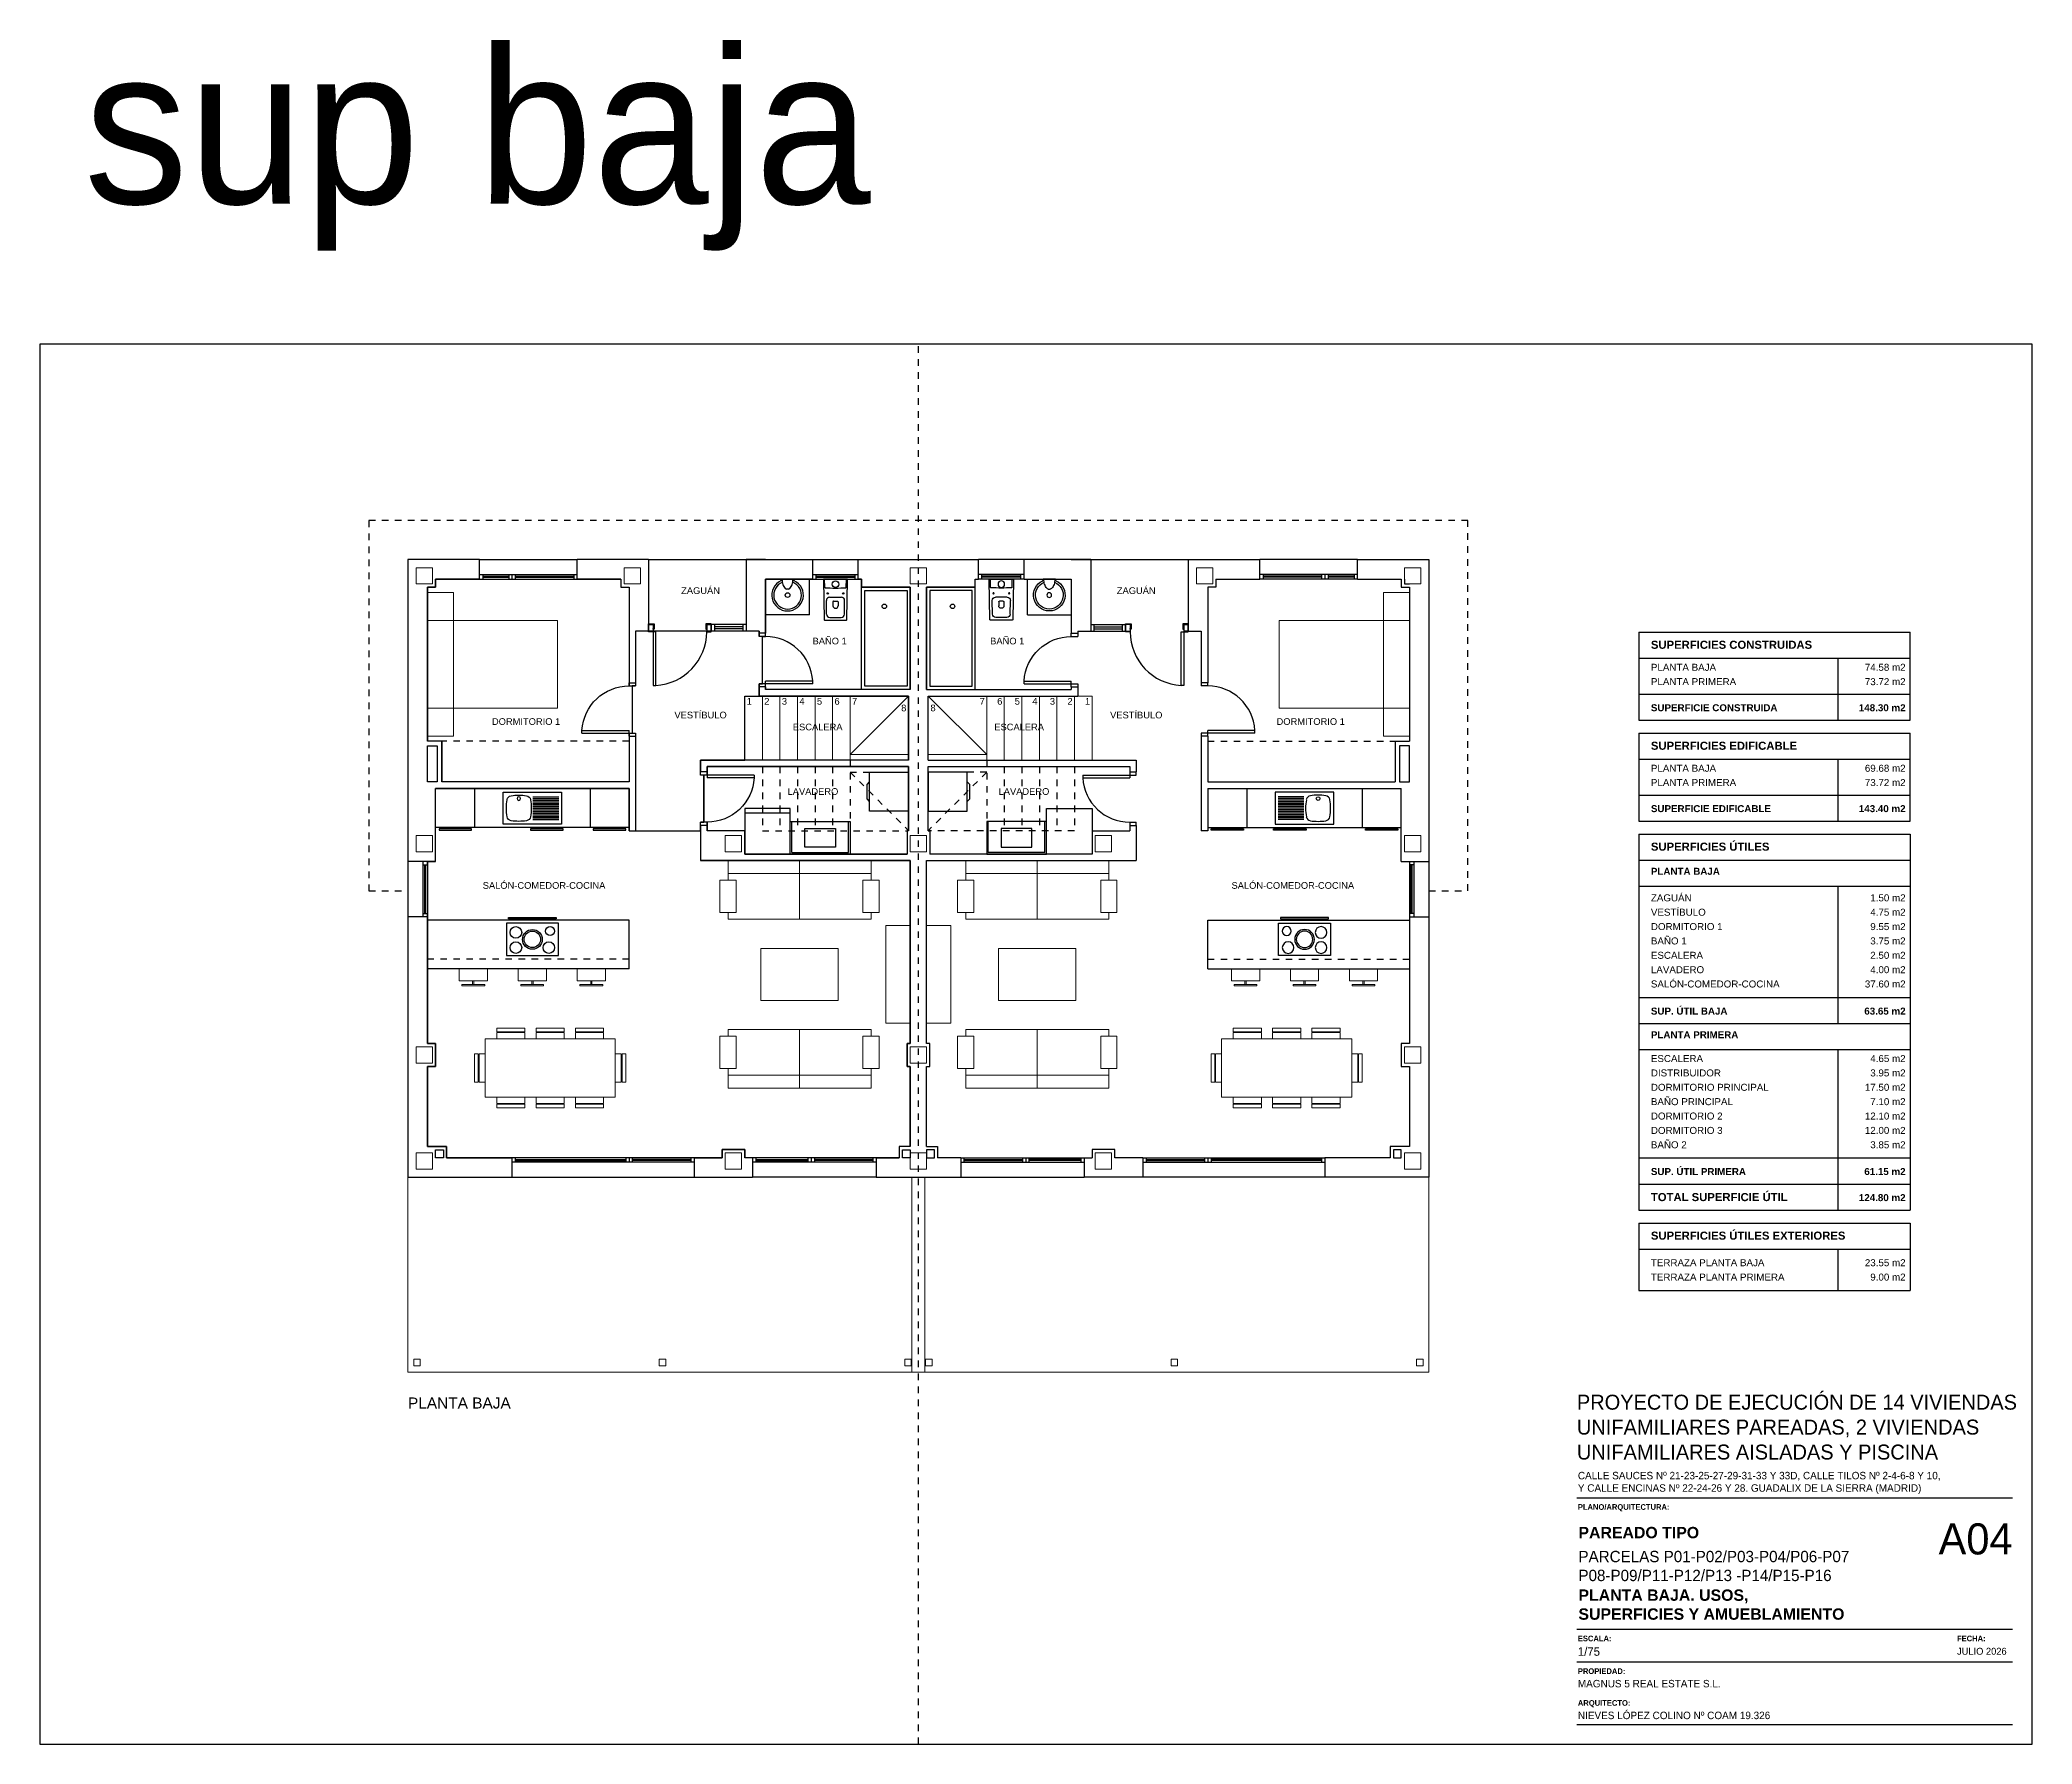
# Model space of a CAD drawing. Header units: millimetres. Extents: x 441156 to 441653, y 4514887 to 4515266.
# Drawn here: x 441397.92 to 441428.56, y 4515196.28 to 4515222.49 of the extents above; entities that cross this region are included whole.
import ezdxf
from ezdxf.enums import TextEntityAlignment as Align

# ---------------------------------------------------------------- set-up
doc = ezdxf.new("R2010")
doc.units = ezdxf.units.MM
doc.linetypes.add('CONTINUA', pattern=[0])
doc.linetypes.add('RAYITAS', pattern=[0.375, 0.25, -0.125])
for name, color, linetype, plot in [('01_cartela', 6, 'Continuous', False), ('01_med rodapié', 7, 'Continuous', False), ('01_superficies', 30, 'Continuous', False)]:
    doc.layers.add(name, color=color, linetype=linetype, plot=plot)
for name, color, linetype, lineweight in [('01_muebles_B', 254, 'Continuous', 5), ('01_pilares baja', 5, 'Continuous', 20), ('01_varios', 4, 'Continuous', 0)]:
    doc.layers.add(name, color=color, linetype=linetype, lineweight=lineweight)
for name, color, linetype in [('01_muros', 1, 'Continuous'), ('01_proyección', 4, 'RAYITAS'), ('01_puertas', 2, 'Continuous'), ('01_sanitarios', 250, 'Continuous'), ('01_tabiques', 3, 'Continuous'), ('01_texto cartela', 5, 'Continuous'), ('01_textos', 7, 'Continuous'), ('01_ventanas', 2, 'Continuous')]:
    doc.layers.add(name, color=color, linetype=linetype)
doc.styles.add('Century Gothic', font='', dxfattribs={"height": 2})
doc.styles.add('Century Gothic_3', font='', dxfattribs={"height": 4.5})
doc.styles.add('Century Gothic_5', font='', dxfattribs={"height": 2.5})
doc.styles.add('Century Gothic_6', font='', dxfattribs={"height": 11})
doc.styles.add('Estilo1', font='swissel.ttf')
doc.styles.add('NIEVES2', font='sanss___.ttf')
doc.styles.add('NIEVES3', font='swisseb.ttf')
doc.styles.get('Century Gothic').set_extended_font_data('Century Gothic')
doc.styles.get('Century Gothic_3').set_extended_font_data('Century Gothic')
doc.styles.get('Century Gothic_5').set_extended_font_data('Century Gothic')
doc.styles.get('Century Gothic_6').set_extended_font_data('Century Gothic')

msp = doc.modelspace()

# ---------------------------------------------------------------- texts
at = {"layer": '01_texto cartela', "color": 4}
for s, height, style, p in [('SUPERFICIES CONSTRUIDAS', 0.12431, 'NIEVES3', (441422.697, 4515213.125)), ('PLANTA BAJA', 0.10764, 'Estilo1', (441422.697, 4515212.787)), ('PLANTA PRIMERA', 0.10764, 'Estilo1', (441422.697, 4515212.566)), ('SUPERFICIE CONSTRUIDA', 0.10764, 'NIEVES3', (441422.697, 4515212.165)), ('SUPERFICIES EDIFICABLE', 0.12431, 'NIEVES3', (441422.697, 4515211.572)), ('PLANTA BAJA', 0.10764, 'Estilo1', (441422.697, 4515211.234)), ('PLANTA PRIMERA', 0.10764, 'Estilo1', (441422.697, 4515211.014)), ('SUPERFICIE EDIFICABLE', 0.10764, 'NIEVES3', (441422.697, 4515210.613)), ('SUPERFICIES ÚTILES', 0.12431, 'NIEVES3', (441422.697, 4515210.02)), ('PLANTA BAJA', 0.10764, 'NIEVES3', (441422.697, 4515209.649)), ('VESTÍBULO', 0.1076, 'Estilo1', (441422.697, 4515209.02)), ('ZAGUÁN', 0.1076, 'Estilo1', (441422.697, 4515209.241)), ('DORMITORIO 1', 0.10764, 'Estilo1', (441422.697, 4515208.799)), ('BAÑO 1', 0.1076, 'Estilo1', (441422.697, 4515208.578)), ('ESCALERA', 0.1076, 'Estilo1', (441422.697, 4515208.357)), ('LAVADERO', 0.1076, 'Estilo1', (441422.697, 4515208.136)), ('SALÓN-COMEDOR-COCINA', 0.10764, 'Estilo1', (441422.697, 4515207.916)), ('SUP. ÚTIL BAJA', 0.10764, 'NIEVES3', (441422.697, 4515207.499)), ('PLANTA PRIMERA', 0.10764, 'NIEVES3', (441422.697, 4515207.135)), ('ESCALERA', 0.1076, 'Estilo1', (441422.697, 4515206.769)), ('DISTRIBUIDOR', 0.10764, 'Estilo1', (441422.697, 4515206.548)), ('DORMITORIO PRINCIPAL', 0.10764, 'Estilo1', (441422.697, 4515206.327)), ('BAÑO PRINCIPAL', 0.10764, 'Estilo1', (441422.697, 4515206.106)), ('DORMITORIO 2', 0.10764, 'Estilo1', (441422.697, 4515205.885)), ('DORMITORIO 3', 0.10764, 'Estilo1', (441422.697, 4515205.664)), ('BAÑO 2', 0.1076, 'Estilo1', (441422.697, 4515205.443)), ('SUP. ÚTIL PRIMERA', 0.10764, 'NIEVES3', (441422.697, 4515205.031)), ('TOTAL SUPERFICIE ÚTIL', 0.12431, 'NIEVES3', (441422.697, 4515204.63)), ('SUPERFICIES ÚTILES EXTERIORES', 0.12431, 'NIEVES3', (441422.697, 4515204.037)), ('TERRAZA PLANTA BAJA ', 0.10764, 'Estilo1', (441422.697, 4515203.629)), ('TERRAZA PLANTA PRIMERA ', 0.10764, 'Estilo1', (441422.697, 4515203.408))]:
    msp.add_text(s, height=height, dxfattribs=dict(at, style=style)).set_placement(p)
for s, style, p in [('74.58 m2', 'Estilo1', (441426.614, 4515212.787)), ('73.72 m2', 'Estilo1', (441426.614, 4515212.566)), ('148.30 m2', 'NIEVES3', (441426.614, 4515212.165)), ('69.68 m2', 'Estilo1', (441426.614, 4515211.234)), ('73.72 m2', 'Estilo1', (441426.614, 4515211.014)), ('143.40 m2', 'NIEVES3', (441426.614, 4515210.613)), ('1.50 m2', 'Estilo1', (441426.614, 4515209.241)), ('4.75 m2', 'Estilo1', (441426.614, 4515209.02)), ('9.55 m2', 'Estilo1', (441426.614, 4515208.799)), ('3.75 m2', 'Estilo1', (441426.614, 4515208.578)), ('4.00 m2', 'Estilo1', (441426.614, 4515208.136)), ('2.50 m2', 'Estilo1', (441426.614, 4515208.357)), ('37.60 m2', 'Estilo1', (441426.614, 4515207.916)), ('63.65 m2', 'NIEVES3', (441426.614, 4515207.499)), ('4.65 m2', 'Estilo1', (441426.614, 4515206.769)), ('17.50 m2', 'Estilo1', (441426.614, 4515206.327)), ('3.95 m2', 'Estilo1', (441426.614, 4515206.548)), ('7.10 m2', 'Estilo1', (441426.614, 4515206.106)), ('12.10 m2', 'Estilo1', (441426.614, 4515205.885)), ('12.00 m2', 'Estilo1', (441426.614, 4515205.664)), ('3.85 m2', 'Estilo1', (441426.614, 4515205.443)), ('61.15 m2', 'NIEVES3', (441426.614, 4515205.031)), ('124.80 m2', 'NIEVES3', (441426.614, 4515204.63)), ('23.55 m2', 'Estilo1', (441426.614, 4515203.629)), ('9.00 m2', 'Estilo1', (441426.614, 4515203.408))]:
    msp.add_text(s, height=0.1076, dxfattribs=dict(at, style=style)).set_placement(p, align=Align.RIGHT)
at = {"layer": '01_texto cartela', "color": 1}
for s, insert, char_height, width, attachment_point, style in [('sup baja', (441398.601, 4515222.364), 2.3929, 27.31448, 1, 'Century Gothic_6'), ('A04', (441428.26, 4515199.674), 0.4786, 1.04985, 3, 'Century Gothic_6'), ('\\pt2.3273;PAREADO TIPO ', (441421.583, 4515199.442), 0.17455, 7.00908, 7, 'NIEVES3')]:
    msp.add_mtext(s, dxfattribs=dict(at, insert=insert, char_height=char_height, width=width, attachment_point=attachment_point, style=style))
at = {"layer": '01_texto cartela'}
for s, insert, char_height, width, attachment_point, style in [('\\PPROYECTO DE EJECUCIÓN DE 14 VIVIENDAS UNIFAMILIARES PAREADAS, 2 VIVIENDAS UNIFAMILIARES AISLADAS Y PISCINA', (441421.559, 4515202.036), 0.23, 6.82217, 1, 'Century Gothic_3'), ('CALLE SAUCES Nº 21-23-25-27-29-31-33 Y 33D, CALLE TILOS Nº 2-4-6-8 Y 10, \\PY CALLE ENCINAS Nº 22-24-26 Y 28. GUADALIX DE LA SIERRA (MADRID)', (441421.574, 4515200.466), 0.11455, 9.24681, 1, 'Century Gothic'), ('{\\fCentury Gothic|b1|i0|c0|p34;PLANO/ARQUITECTURA: }', (441421.574, 4515199.969), 0.08701, 2.11715, 1, 'Century Gothic'), ('\\pt2.3273;PLANTA BAJA. USOS, \\PSUPERFICIES Y AMUEBLAMIENTO', (441421.583, 4515198.189), 0.17455, 7.00908, 7, 'NIEVES3'), ('{\\fCentury Gothic|b1|i0|c0|p34;ESCALA: }', (441421.574, 4515197.947), 0.08701, 2.11715, 1, 'Century Gothic'), ('{\\fCentury Gothic|b1|i0|c0|p34;FECHA: }', (441427.405, 4515197.947), 0.08701, 2.11715, 1, 'Century Gothic'), ('1/75', (441421.574, 4515197.768), 0.1309, 2.11715, 1, 'Century Gothic'), ('JULIO 2026', (441427.405, 4515197.76), 0.1069, 3.50438, 1, 'Century Gothic'), ('{\\fCentury Gothic|b1|i0|c0|p34;PROPIEDAD:}', (441421.574, 4515197.444), 0.08701, 0.83709, 1, 'Century Gothic'), ('MAGNUS 5 REAL ESTATE S.L.', (441421.574, 4515197.266), 0.11455, 4.88231, 1, 'Century Gothic'), ('{\\fCentury Gothic|b1|i0|c0|p34;ARQUITECTO:}', (441421.574, 4515196.955), 0.08701, 0.83709, 1, 'Century Gothic'), ('NIEVES LÓPEZ COLINO Nº COAM 19.326', (441421.574, 4515196.777), 0.11455, 3.65153, 1, 'Century Gothic')]:
    msp.add_mtext(s, dxfattribs=dict(at, insert=insert, char_height=char_height, width=width, attachment_point=attachment_point, style=style))
at = {"layer": '01_texto cartela', "color": 5, "insert": (441421.583, 4515198.783), "char_height": 0.17455, "width": 7.00908, "attachment_point": 7, "style": 'Century Gothic_5'}
msp.add_mtext('\\pt2.3273;\\PPARCELAS P01-P02/P03-P04/P06-P07\\PP08-P09/P11-P12/P13 -P14/P15-P16 ', dxfattribs=at)
at = {"layer": '01_textos', "style": 'NIEVES2'}
for s, height, p in [('ZAGUÁN', 0.1026, (441408.083, 4515213.969)), ('ZAGUÁN', 0.1026, (441414.783, 4515213.969)), ('BAÑO 1', 0.1026, (441410.068, 4515213.193)), ('BAÑO 1', 0.1026, (441412.799, 4515213.193)), ('1', 0.103, (441408.832, 4515212.266, 0)), ('2', 0.103, (441409.102, 4515212.266, 0)), ('3', 0.103, (441409.372, 4515212.266, 0)), ('4', 0.103, (441409.642, 4515212.266, 0)), ('5', 0.103, (441409.912, 4515212.266, 0)), ('6', 0.103, (441410.182, 4515212.266, 0)), ('7', 0.103, (441410.452, 4515212.266, 0)), ('8', 0.103, (441411.208, 4515212.164, 0)), ('DORMITORIO 1', 0.10256, (441405.4, 4515211.955)), ('VESTÍBULO', 0.1026, (441408.083, 4515212.055)), ('ESCALERA', 0.1026, (441409.884, 4515211.871)), ('VESTÍBULO', 0.1026, (441414.783, 4515212.055)), ('DORMITORIO 1', 0.10256, (441417.466, 4515211.955)), ('LAVADERO', 0.1026, (441409.811, 4515210.879)), ('SALÓN-COMEDOR-COCINA', 0.10256, (441405.676, 4515209.434)), ('SALÓN-COMEDOR-COCINA', 0.10256, (441417.191, 4515209.434))]:
    msp.add_text(s, height=height, dxfattribs=at).set_placement(p, align=Align.CENTER)
for s, height, p in [('8', 0.103, (441411.658, 4515212.164, 0)), ('7', 0.103, (441412.414, 4515212.266, 0)), ('6', 0.103, (441412.684, 4515212.266, 0)), ('5', 0.103, (441412.954, 4515212.266, 0)), ('4', 0.103, (441413.224, 4515212.266, 0)), ('3', 0.103, (441413.494, 4515212.266, 0)), ('2', 0.103, (441413.764, 4515212.266, 0)), ('1', 0.103, (441414.034, 4515212.266, 0)), ('ESCALERA', 0.1026, (441412.982, 4515211.871)), ('LAVADERO', 0.1026, (441413.056, 4515210.879))]:
    msp.add_text(s, height=height, rotation=0, dxfattribs=at).set_placement(p, align=Align.CENTER)
at = {"layer": '01_textos', "color": 5, "style": 'Estilo1'}
msp.add_text('PLANTA BAJA', height=0.16973, dxfattribs=at).set_placement((441403.583, 4515201.44, 0))

# ---------------------------------------------------------------- blocks, each defined once
blk = doc.blocks.new('P725-10')
for p, q in [((-0.05, 0.824), (-0.091, 0.824)), ((-0.091, 0.824), (-0.091, 0.1)), ((-0.05, 0.824), (-0.05, 0)), ((-0.775, 0.1), (-0.825, 0.1)), ((-0.825, 0), (-0.775, 0)), ((-0.775, 0.1), (-0.775, 0)), ((0, 0.1), (-0.091, 0.1)), ((-0.05, 0), (0, 0))]:
    blk.add_line(p, q)
blk.add_arc((-0.05, 0.1), 0.725, 93.2758, 180)
blk = doc.blocks.new('5-fuegos')
blk.add_lwpolyline([(-0.4, -0.25), (0.4, -0.25), (0.4, 0.25), (-0.4, 0.25)], close=True)
for centre, radius in [((-0.253, 0.107), 0.089), ((0, 0), 0.152), ((0, 0), 0.127), ((0.273, 0.127), 0.0693), ((-0.253, -0.127), 0.089), ((0.253, -0.127), 0.089)]:
    blk.add_circle(centre, radius)
blk = doc.blocks.new('A$C0D2B3CAA')
at = {"layer": '01_sanitarios', "ltscale": 0.5}
for p, q in [((0.49, 0.9), (0, 0.9)), ((0, 0.9), (0, 0)), ((0.07, 0.459), (0.07, 0.855)), ((0.095, 0.459), (0.095, 0.855)), ((0.12, 0.459), (0.12, 0.855)), ((0.145, 0.459), (0.145, 0.855)), ((0.17, 0.459), (0.17, 0.855)), ((0.195, 0.459), (0.195, 0.855)), ((0.22, 0.459), (0.22, 0.855)), ((0.245, 0.459), (0.245, 0.855)), ((0.27, 0.459), (0.27, 0.855)), ((0.295, 0.459), (0.295, 0.855)), ((0.32, 0.459), (0.32, 0.855)), ((0.345, 0.459), (0.345, 0.855)), ((0.37, 0.459), (0.37, 0.855)), ((0.395, 0.459), (0.395, 0.855)), ((0.42, 0.459), (0.42, 0.855)), ((0.49, 0), (0.49, 0.9)), ((0, 0), (0.49, 0))]:
    blk.add_line(p, q, dxfattribs=at)
blk.add_circle((0.394, 0.242), 0.0275, dxfattribs=at)
for centre, radius, start, end in [((0.793, 0.242), 0.75, 170.9213, 189.0787), ((0.126, 0.349), 0.075, 100.1148, 170.9213), ((0.245, -0.316), 0.75, 79.8852, 100.1148), ((0.364, 0.349), 0.075, 9.0787, 79.8852), ((-0.303, 0.242), 0.75, 350.9213, 9.0787), ((0.126, 0.135), 0.075, 189.0787, 259.8852), ((0.245, 0.8), 0.75, 259.8852, 280.1148), ((0.364, 0.135), 0.075, 280.1148, 350.9213)]:
    blk.add_arc(centre, radius, start, end, dxfattribs=at)
blk = doc.blocks.new('lavadora')
blk.add_lwpolyline([(0.6, 0), (0, 0), (0, 0.6), (0.6, 0.6)], close=True)
blk.add_lwpolyline([(0.6, 0.45), (0.64, 0.41), (0.64, 0.19), (0.6, 0.15)])
blk = doc.blocks.new('lav-encimera 2')
at = {"layer": '01_sanitarios'}
for p, q in [((-0.174, -0.017), (-0.174, 0.017)), ((-0.003, 0.107), (-0.019, 0.107)), ((0, 0.104), (0, -0.104)), ((-0.003, -0.107), (-0.019, -0.107))]:
    blk.add_line(p, q, dxfattribs=at)
blk.add_circle((-0.275, 0), 0.04, dxfattribs=at)
for centre, radius, start, end in [((-0.275, 0), 0.27, 24.8749, 335.1251), ((-0.275, 0), 0.237, 22.0656, 338.0564), ((-0.122, 0), 0.0553, 135.6956, 162.5904), ((-0.047, -0.072), 0.159, 106.8165, 135.6956), ((-0.003, -0.217), 0.311, 89.383, 106.8165), ((-0.018, 0.121), 0.0142, 210.5291, 266.214), ((-0.003, 0.104), 0.003, 360, 83.3159), ((-0.122, 0), 0.0553, 197.9532, 224.3044), ((-0.047, 0.073), 0.159, 224.3044, 253.1835), ((-0.003, 0.218), 0.311, 253.1835, 270.617), ((-0.018, -0.121), 0.0142, 93.786, 149.4709), ((-0.003, -0.104), 0.003, 276.6841, 360)]:
    blk.add_arc(centre, radius, start, end, dxfattribs=at)
blk = doc.blocks.new('duravit inodoro cisterna')
at = {"layer": '01_sanitarios', "linetype": 'Continuous'}
for p, q in [((-0.136, 0.541), (-0.14, 0.331)), ((0.086, 0.59), (-0.086, 0.59)), ((-0.04, 0.35), (-0.04, 0.41)), ((0.03, 0.34), (-0.03, 0.34)), ((0.04, 0.35), (0.04, 0.41)), ((0.136, 0.541), (0.14, 0.331)), ((-0.166, 0.127), (-0.168, 0)), ((0.09, 0.28), (-0.09, 0.28)), ((0.166, 0.127), (0.168, 0))]:
    blk.add_line(p, q, dxfattribs=at)
at = {"layer": '01_sanitarios', "linetype": 'Continuous', "flags": 128}
blk.add_lwpolyline([(0.181, 0, 0.414214), (0.185, 0.004), (0.185, 0.005), (0.175, 0.626, 0.436396), (0.171, 0.63), (-0.171, 0.63, 0.436396), (-0.175, 0.626), (-0.185, 0.005), (-0.185, 0.004, 0.414214), (-0.181, 0)], format="xyb", close=True, dxfattribs=at)
at = {"layer": '01_sanitarios', "linetype": 'Continuous'}
for centre, radius in [((-0.12, 0.22), 0.01), ((0, 0.08), 0.051), ((0.12, 0.22), 0.01)]:
    blk.add_circle(centre, radius, dxfattribs=at)
for centre, radius, start, end in [((-0.09, 0.33), 0.05, 179.076, 270), ((-0.086, 0.54), 0.05, 90, 179.076), ((0, 0.41), 0.04, 0, 180), ((-0.03, 0.35), 0.01, 180, 270), ((0.03, 0.35), 0.01, 270, 0), ((0.086, 0.54), 0.05, 0.924, 90), ((0.09, 0.33), 0.05, 270, 0.924), ((-0.159, 0.127), 0.007, 93.0641, 179.076), ((0, -2.844), 2.982, 86.9359, 93.0641), ((0.159, 0.127), 0.007, 0.924, 86.9359)]:
    blk.add_arc(centre, radius, start, end, dxfattribs=at)

# ---------------------------------------------------------------- linework, layer by layer
at = {"layer": '01_cartela', "color": 1}
msp.add_lwpolyline([(441397.922, 4515217.813), (441397.922, 4515196.278), (441428.56, 4515196.278), (441428.56, 4515217.813)], close=True, dxfattribs=at)
at = {"layer": '01_med rodapié', "color": 7, "linetype": 'CONTINUA', "elevation": 0}
msp.add_lwpolyline([(441406.983, 4515210.328), (441406.983, 4515210.978)], dxfattribs=at)
at = {"layer": '01_muebles_B', "linetype": 'CONTINUA'}
for p, q in [((441404.283, 4515213.563, 0), (441404.283, 4515212.213, 0)), ((441418.583, 4515213.563, 0), (441418.583, 4515212.213, 0)), ((441409.605, 4515209.868, 0), (441409.605, 4515208.968, 0)), ((441413.261, 4515209.868, 0), (441413.261, 4515208.968, 0)), ((441410.705, 4515209.668, 0), (441408.505, 4515209.668, 0)), ((441412.161, 4515209.668, 0), (441414.361, 4515209.668, 0)), ((441409.605, 4515206.368, 0), (441409.605, 4515207.268, 0)), ((441413.261, 4515206.368, 0), (441413.261, 4515207.268, 0)), ((441410.705, 4515206.568, 0), (441408.505, 4515206.568, 0)), ((441412.161, 4515206.568, 0), (441414.361, 4515206.568, 0))]:
    msp.add_line(p, q, dxfattribs=at)
at = {"layer": '01_muebles_B', "linetype": 'CONTINUA', "elevation": 0}
for points in [[(441403.884, 4515213.563), (441403.884, 4515213.993), (441404.283, 4515213.993), (441404.283, 4515213.563)], [(441418.983, 4515213.563), (441418.983, 4515213.993), (441418.583, 4515213.993), (441418.583, 4515213.563)], [(441405.883, 4515212.213), (441403.883, 4515212.213), (441403.883, 4515213.563), (441405.883, 4515213.563)], [(441416.983, 4515212.213), (441418.983, 4515212.213), (441418.983, 4515213.563), (441416.983, 4515213.563)], [(441403.884, 4515212.213), (441403.884, 4515211.783), (441404.283, 4515211.783), (441404.283, 4515212.213)], [(441418.983, 4515212.213), (441418.983, 4515211.783), (441418.583, 4515211.783), (441418.583, 4515212.213)], [(441408.38, 4515209.568), (441408.38, 4515209.068), (441408.63, 4515209.068), (441408.63, 4515209.568)], [(441410.83, 4515209.568), (441410.83, 4515209.068), (441410.58, 4515209.068), (441410.58, 4515209.568)], [(441412.036, 4515209.568), (441412.036, 4515209.068), (441412.286, 4515209.068), (441412.286, 4515209.568)], [(441414.486, 4515209.568), (441414.486, 4515209.068), (441414.236, 4515209.068), (441414.236, 4515209.568)], [(441411.308, 4515207.369), (441410.934, 4515207.369), (441410.934, 4515208.867), (441411.308, 4515208.867)], [(441411.558, 4515207.369), (441411.932, 4515207.369), (441411.932, 4515208.867), (441411.558, 4515208.867)], [(441410.2, 4515207.718), (441410.2, 4515208.518), (441409.011, 4515208.518), (441409.011, 4515207.718)], [(441412.667, 4515207.718), (441412.667, 4515208.518), (441413.856, 4515208.518), (441413.856, 4515207.718)], [(441404.77, 4515207.128), (441406.77, 4515207.128), (441406.77, 4515206.228), (441404.77, 4515206.228)], [(441404.95, 4515207.29), (441405.381, 4515207.29), (441405.381, 4515207.233), (441404.95, 4515207.233)], [(441404.95, 4515207.222), (441405.381, 4515207.222), (441405.381, 4515207.128), (441404.95, 4515207.128)], [(441405.554, 4515207.29), (441405.986, 4515207.29), (441405.986, 4515207.233), (441405.554, 4515207.233)], [(441405.554, 4515207.222), (441405.986, 4515207.222), (441405.986, 4515207.128), (441405.554, 4515207.128)], [(441406.159, 4515207.29), (441406.591, 4515207.29), (441406.591, 4515207.233), (441406.159, 4515207.233)], [(441406.159, 4515207.222), (441406.591, 4515207.222), (441406.591, 4515207.128), (441406.159, 4515207.128)], [(441408.38, 4515206.668), (441408.38, 4515207.168), (441408.63, 4515207.168), (441408.63, 4515206.668)], [(441410.83, 4515206.668), (441410.83, 4515207.168), (441410.58, 4515207.168), (441410.58, 4515206.668)], [(441412.036, 4515206.668), (441412.036, 4515207.168), (441412.286, 4515207.168), (441412.286, 4515206.668)], [(441414.486, 4515206.668), (441414.486, 4515207.168), (441414.236, 4515207.168), (441414.236, 4515206.668)], [(441418.096, 4515207.128), (441416.096, 4515207.128), (441416.096, 4515206.228), (441418.096, 4515206.228)], [(441416.707, 4515207.29), (441416.275, 4515207.29), (441416.275, 4515207.233), (441416.707, 4515207.233)], [(441416.707, 4515207.222), (441416.275, 4515207.222), (441416.275, 4515207.128), (441416.707, 4515207.128)], [(441417.312, 4515207.29), (441416.88, 4515207.29), (441416.88, 4515207.233), (441417.312, 4515207.233)], [(441417.312, 4515207.222), (441416.88, 4515207.222), (441416.88, 4515207.128), (441417.312, 4515207.128)], [(441417.917, 4515207.29), (441417.485, 4515207.29), (441417.485, 4515207.233), (441417.917, 4515207.233)], [(441417.917, 4515207.222), (441417.485, 4515207.222), (441417.485, 4515207.128), (441417.917, 4515207.128)], [(441404.607, 4515206.893), (441404.607, 4515206.462), (441404.665, 4515206.462), (441404.665, 4515206.893)], [(441404.676, 4515206.893), (441404.676, 4515206.462), (441404.77, 4515206.462), (441404.77, 4515206.893)], [(441406.864, 4515206.893), (441406.864, 4515206.462), (441406.77, 4515206.462), (441406.77, 4515206.893)], [(441406.933, 4515206.893), (441406.933, 4515206.462), (441406.875, 4515206.462), (441406.875, 4515206.893)], [(441415.933, 4515206.893), (441415.933, 4515206.462), (441415.991, 4515206.462), (441415.991, 4515206.893)], [(441416.002, 4515206.893), (441416.002, 4515206.462), (441416.096, 4515206.462), (441416.096, 4515206.893)], [(441418.19, 4515206.893), (441418.19, 4515206.462), (441418.096, 4515206.462), (441418.096, 4515206.893)], [(441418.259, 4515206.893), (441418.259, 4515206.462), (441418.201, 4515206.462), (441418.201, 4515206.893)], [(441404.95, 4515206.134), (441405.381, 4515206.134), (441405.381, 4515206.228), (441404.95, 4515206.228)], [(441404.95, 4515206.065), (441405.381, 4515206.065), (441405.381, 4515206.123), (441404.95, 4515206.123)], [(441405.554, 4515206.134), (441405.986, 4515206.134), (441405.986, 4515206.228), (441405.554, 4515206.228)], [(441405.554, 4515206.065), (441405.986, 4515206.065), (441405.986, 4515206.123), (441405.554, 4515206.123)], [(441406.159, 4515206.134), (441406.591, 4515206.134), (441406.591, 4515206.228), (441406.159, 4515206.228)], [(441406.159, 4515206.065), (441406.591, 4515206.065), (441406.591, 4515206.123), (441406.159, 4515206.123)], [(441416.707, 4515206.134), (441416.275, 4515206.134), (441416.275, 4515206.228), (441416.707, 4515206.228)], [(441416.707, 4515206.065), (441416.275, 4515206.065), (441416.275, 4515206.123), (441416.707, 4515206.123)], [(441417.312, 4515206.134), (441416.88, 4515206.134), (441416.88, 4515206.228), (441417.312, 4515206.228)], [(441417.312, 4515206.065), (441416.88, 4515206.065), (441416.88, 4515206.123), (441417.312, 4515206.123)], [(441417.917, 4515206.134), (441417.485, 4515206.134), (441417.485, 4515206.228), (441417.917, 4515206.228)], [(441417.917, 4515206.065), (441417.485, 4515206.065), (441417.485, 4515206.123), (441417.917, 4515206.123)]]:
    msp.add_lwpolyline(points, close=True, dxfattribs=at)
for points in [[(441408.505, 4515209.568), (441408.505, 4515209.868), (441410.705, 4515209.868), (441410.705, 4515209.568)], [(441414.361, 4515209.568), (441414.361, 4515209.868), (441412.161, 4515209.868), (441412.161, 4515209.568)], [(441410.705, 4515209.068), (441410.705, 4515208.968), (441408.505, 4515208.968), (441408.505, 4515209.068)], [(441412.161, 4515209.068), (441412.161, 4515208.968), (441414.361, 4515208.968), (441414.361, 4515209.068)], [(441410.705, 4515207.168), (441410.705, 4515207.268), (441408.505, 4515207.268), (441408.505, 4515207.168)], [(441412.161, 4515207.168), (441412.161, 4515207.268), (441414.361, 4515207.268), (441414.361, 4515207.168)], [(441408.505, 4515206.668), (441408.505, 4515206.368), (441410.705, 4515206.368), (441410.705, 4515206.668)], [(441414.361, 4515206.668), (441414.361, 4515206.368), (441412.161, 4515206.368), (441412.161, 4515206.668)]]:
    msp.add_lwpolyline(points, dxfattribs=at)
at = {"layer": '01_muebles_B', "linetype": 'CONTINUA'}
for points in [[(441404.371, 4515208.203), (441404.371, 4515208.018), (441404.806, 4515208.018), (441404.806, 4515208.203)], [(441405.713, 4515208.203), (441405.713, 4515208.018), (441405.279, 4515208.018), (441405.279, 4515208.203)], [(441406.62, 4515208.203), (441406.62, 4515208.018), (441406.186, 4515208.018), (441406.186, 4515208.203)], [(441416.246, 4515208.203), (441416.246, 4515208.018), (441416.681, 4515208.018), (441416.681, 4515208.203)], [(441417.153, 4515208.203), (441417.153, 4515208.018), (441417.588, 4515208.018), (441417.588, 4515208.203)], [(441418.495, 4515208.203), (441418.495, 4515208.018), (441418.061, 4515208.018), (441418.061, 4515208.203)]]:
    msp.add_lwpolyline(points, dxfattribs=at)
for points in [[(441404.764, 4515207.941), (441404.764, 4515207.961), (441404.414, 4515207.961), (441404.414, 4515207.941)], [(441404.598, 4515207.961), (441404.598, 4515208.018), (441404.578, 4515208.018), (441404.578, 4515207.961)], [(441405.32, 4515207.941), (441405.32, 4515207.961), (441405.67, 4515207.961), (441405.67, 4515207.941)], [(441405.486, 4515207.961), (441405.486, 4515208.018), (441405.506, 4515208.018), (441405.506, 4515207.961)], [(441406.228, 4515207.941), (441406.228, 4515207.961), (441406.578, 4515207.961), (441406.578, 4515207.941)], [(441406.393, 4515207.961), (441406.393, 4515208.018), (441406.413, 4515208.018), (441406.413, 4515207.961)], [(441416.639, 4515207.941), (441416.639, 4515207.961), (441416.289, 4515207.961), (441416.289, 4515207.941)], [(441416.473, 4515207.961), (441416.473, 4515208.018), (441416.453, 4515208.018), (441416.453, 4515207.961)], [(441417.546, 4515207.941), (441417.546, 4515207.961), (441417.196, 4515207.961), (441417.196, 4515207.941)], [(441417.381, 4515207.961), (441417.381, 4515208.018), (441417.361, 4515208.018), (441417.361, 4515207.961)], [(441418.103, 4515207.941), (441418.103, 4515207.961), (441418.453, 4515207.961), (441418.453, 4515207.941)], [(441418.268, 4515207.961), (441418.268, 4515208.018), (441418.288, 4515208.018), (441418.288, 4515207.961)]]:
    msp.add_lwpolyline(points, close=True, dxfattribs=at)
at = {"layer": '01_muros'}
for p, q in [((441404.683, 4515214.498, 0), (441403.583, 4515214.498, 0)), ((441403.583, 4515214.498, 0), (441403.583, 4515209.853, 0)), ((441404.683, 4515214.198, 0), (441404.683, 4515214.498, 0)), ((441407.283, 4515214.498, 0), (441406.183, 4515214.498, 0)), ((441406.183, 4515214.198, 0), (441406.183, 4515214.498, 0)), ((441407.283, 4515214.498, 0), (441407.283, 4515213.398, 0)), ((441409.083, 4515214.498, 0), (441408.783, 4515214.498, 0)), ((441408.783, 4515214.498, 0), (441408.783, 4515213.398, 0)), ((441408.783, 4515214.498, 0), (441409.808, 4515214.498, 0)), ((441409.808, 4515214.198, 0), (441409.808, 4515214.498, 0)), ((441410.508, 4515214.498, 0), (441412.358, 4515214.498, 0)), ((441410.508, 4515214.198, 0), (441410.508, 4515214.498, 0)), ((441412.358, 4515214.198, 0), (441412.358, 4515214.498, 0)), ((441414.083, 4515214.498, 0), (441413.058, 4515214.498, 0)), ((441413.058, 4515214.198, 0), (441413.058, 4515214.498, 0)), ((441413.783, 4515214.498, 0), (441414.083, 4515214.498, 0)), ((441414.083, 4515214.498, 0), (441414.083, 4515213.398, 0)), ((441415.583, 4515214.498, 0), (441416.683, 4515214.498, 0)), ((441415.583, 4515214.498, 0), (441415.583, 4515213.398, 0)), ((441416.683, 4515214.198, 0), (441416.683, 4515214.498, 0)), ((441418.183, 4515214.498, 0), (441419.283, 4515214.498, 0)), ((441418.183, 4515214.198, 0), (441418.183, 4515214.498, 0)), ((441419.283, 4515214.498, 0), (441419.283, 4515209.853, 0)), ((441418.908, 4515214.198, 0), (441418.908, 4515214.123, 0)), ((441418.908, 4515214.123, 0), (441418.983, 4515214.123, 0)), ((441404.008, 4515209.853, 0), (441403.583, 4515209.853, 0)), ((441418.858, 4515209.853, 0), (441419.283, 4515209.853, 0)), ((441403.883, 4515209.003, 0), (441403.583, 4515209.003, 0)), ((441403.583, 4515209.003, 0), (441403.583, 4515204.998, 0)), ((441418.983, 4515209.003, 0), (441419.283, 4515209.003, 0)), ((441419.283, 4515209.003, 0), (441419.283, 4515204.998, 0)), ((441405.183, 4515205.298, 0), (441405.183, 4515204.998, 0)), ((441407.983, 4515205.298, 0), (441407.983, 4515204.998, 0)), ((441408.883, 4515205.298, 0), (441408.883, 4515204.998, 0)), ((441410.783, 4515205.298, 0), (441410.783, 4515204.998, 0)), ((441412.083, 4515205.298, 0), (441412.083, 4515204.998, 0)), ((441413.983, 4515205.298, 0), (441413.983, 4515204.998, 0)), ((441414.883, 4515205.298, 0), (441414.883, 4515204.998, 0)), ((441417.683, 4515205.298, 0), (441417.683, 4515204.998, 0)), ((441403.583, 4515204.998, 0), (441405.183, 4515204.998, 0)), ((441407.983, 4515204.998, 0), (441408.883, 4515204.998, 0)), ((441410.783, 4515204.998, 0), (441412.083, 4515204.998, 0)), ((441414.883, 4515204.998, 0), (441413.983, 4515204.998, 0)), ((441419.283, 4515204.998, 0), (441417.683, 4515204.998, 0))]:
    msp.add_line(p, q, dxfattribs=at)
at = {"layer": '01_pilares baja'}
for points in [[(441403.958, 4515214.123), (441403.708, 4515214.123), (441403.708, 4515214.373), (441403.958, 4515214.373), (441403.958, 4515214.123)], [(441407.158, 4515214.123), (441406.908, 4515214.123), (441406.908, 4515214.373), (441407.158, 4515214.373), (441407.158, 4515214.123)], [(441411.308, 4515214.373), (441411.558, 4515214.373), (441411.558, 4515214.123), (441411.308, 4515214.123), (441411.308, 4515214.373)], [(441415.708, 4515214.123), (441415.958, 4515214.123), (441415.958, 4515214.373), (441415.708, 4515214.373), (441415.708, 4515214.123)], [(441418.908, 4515214.123), (441419.158, 4515214.123), (441419.158, 4515214.373), (441418.908, 4515214.373), (441418.908, 4515214.123)], [(441403.958, 4515210.003), (441403.708, 4515210.003), (441403.708, 4515210.253), (441403.958, 4515210.253), (441403.958, 4515210.003)], [(441408.713, 4515210.003), (441408.463, 4515210.003), (441408.463, 4515210.253), (441408.713, 4515210.253), (441408.713, 4515210.003)], [(441411.308, 4515210.003), (441411.558, 4515210.003), (441411.558, 4515210.253), (441411.308, 4515210.253), (441411.308, 4515210.003)], [(441414.153, 4515210.003), (441414.403, 4515210.003), (441414.403, 4515210.253), (441414.153, 4515210.253), (441414.153, 4515210.003)], [(441418.908, 4515210.003), (441419.158, 4515210.003), (441419.158, 4515210.253), (441418.908, 4515210.253), (441418.908, 4515210.003)], [(441403.958, 4515206.753), (441403.708, 4515206.753), (441403.708, 4515207.003), (441403.958, 4515207.003), (441403.958, 4515206.753)], [(441411.308, 4515206.753), (441411.558, 4515206.753), (441411.558, 4515207.003), (441411.308, 4515207.003), (441411.308, 4515206.753)], [(441418.908, 4515206.753), (441419.158, 4515206.753), (441419.158, 4515207.003), (441418.908, 4515207.003), (441418.908, 4515206.753)], [(441403.958, 4515205.123), (441403.708, 4515205.123), (441403.708, 4515205.373), (441403.958, 4515205.373), (441403.958, 4515205.123)], [(441408.713, 4515205.123), (441408.463, 4515205.123), (441408.463, 4515205.373), (441408.713, 4515205.373), (441408.713, 4515205.123)], [(441411.308, 4515205.123), (441411.558, 4515205.123), (441411.558, 4515205.373), (441411.308, 4515205.373), (441411.308, 4515205.123)], [(441414.153, 4515205.123), (441414.403, 4515205.123), (441414.403, 4515205.373), (441414.153, 4515205.373), (441414.153, 4515205.123)], [(441418.908, 4515205.123), (441419.158, 4515205.123), (441419.158, 4515205.373), (441418.908, 4515205.373), (441418.908, 4515205.123)]]:
    msp.add_lwpolyline(points, close=True, dxfattribs=at)
at = {"layer": '01_proyección', "color": 10, "ltscale": 0.25}
msp.add_line((441411.433, 4515196.278), (441411.433, 4515217.813, 0), dxfattribs=at)
at = {"layer": '01_proyección', "color": 120, "ltscale": 0.25}
for p, q in [((441406.983, 4515211.703, 0), (441404.103, 4515211.703, 0)), ((441415.883, 4515211.703, 0), (441418.763, 4515211.703, 0)), ((441409.033, 4515211.313, 0), (441409.033, 4515210.328, 0)), ((441409.303, 4515211.313, 0), (441409.303, 4515210.328, 0)), ((441409.573, 4515211.313, 0), (441409.573, 4515210.328, 0)), ((441409.843, 4515211.313, 0), (441409.843, 4515210.328, 0)), ((441410.113, 4515211.313, 0), (441410.113, 4515210.328, 0)), ((441410.383, 4515211.413, 0), (441410.383, 4515210.328, 0)), ((441412.483, 4515211.413, 0), (441412.483, 4515210.328, 0)), ((441412.753, 4515211.313, 0), (441412.753, 4515210.328, 0)), ((441413.023, 4515211.313, 0), (441413.023, 4515210.328, 0)), ((441413.293, 4515211.313, 0), (441413.293, 4515210.328, 0)), ((441413.563, 4515211.313, 0), (441413.563, 4515210.328, 0)), ((441413.833, 4515211.313, 0), (441413.833, 4515210.328, 0)), ((441410.383, 4515211.228, 0), (441411.283, 4515211.228, 0)), ((441410.383, 4515211.228, 0), (441411.283, 4515210.328, 0)), ((441412.483, 4515211.228, 0), (441411.583, 4515211.228, 0)), ((441412.483, 4515211.228, 0), (441411.583, 4515210.328, 0)), ((441409.033, 4515210.328, 0), (441411.258, 4515210.328, 0)), ((441413.833, 4515210.328, 0), (441411.608, 4515210.328, 0)), ((441406.983, 4515208.353, 0), (441403.883, 4515208.353, 0)), ((441415.883, 4515208.353, 0), (441418.983, 4515208.353, 0))]:
    msp.add_line(p, q, dxfattribs=at)
at = {"layer": '01_proyección', "color": 120, "ltscale": 0.25, "elevation": 0}
msp.add_lwpolyline([(441419.283, 4515209.403), (441419.883, 4515209.403), (441419.883, 4515215.098), (441402.983, 4515215.098), (441402.983, 4515209.403), (441403.583, 4515209.403)], dxfattribs=at)
at = {"layer": '01_puertas', "color": 2, "linetype": 'CONTINUA'}
for p, q in [((441407.368, 4515213.498, 0), (441407.368, 4515213.438, 0)), ((441408.163, 4515213.498, 0), (441408.163, 4515213.438, 0)), ((441408.248, 4515213.498, 0), (441408.248, 4515213.398, 0)), ((441408.783, 4515213.498, 0), (441408.248, 4515213.498, 0)), ((441408.298, 4515213.498, 0), (441408.298, 4515213.398, 0)), ((441408.733, 4515213.465, 0), (441408.298, 4515213.465, 0)), ((441408.733, 4515213.498, 0), (441408.733, 4515213.398, 0)), ((441414.083, 4515213.498, 0), (441414.618, 4515213.498, 0)), ((441414.133, 4515213.498, 0), (441414.133, 4515213.398, 0)), ((441414.133, 4515213.465, 0), (441414.568, 4515213.465, 0)), ((441414.568, 4515213.498, 0), (441414.568, 4515213.398, 0)), ((441414.618, 4515213.498, 0), (441414.618, 4515213.398, 0)), ((441414.703, 4515213.498, 0), (441414.703, 4515213.438, 0)), ((441415.498, 4515213.498, 0), (441415.498, 4515213.438, 0)), ((441407.293, 4515213.398, 0), (441407.353, 4515213.398, 0)), ((441407.353, 4515213.428, 0), (441407.353, 4515213.398, 0)), ((441408.178, 4515213.428, 0), (441408.178, 4515213.398, 0)), ((441408.783, 4515213.398, 0), (441408.248, 4515213.398, 0)), ((441408.733, 4515213.431, 0), (441408.298, 4515213.431, 0)), ((441414.083, 4515213.398, 0), (441414.618, 4515213.398, 0)), ((441414.133, 4515213.431, 0), (441414.568, 4515213.431, 0)), ((441414.688, 4515213.428, 0), (441414.688, 4515213.398, 0)), ((441415.513, 4515213.428, 0), (441415.513, 4515213.398, 0)), ((441415.573, 4515213.398, 0), (441415.513, 4515213.398, 0))]:
    msp.add_line(p, q, dxfattribs=at)
at = {"layer": '01_puertas', "color": 2, "linetype": 'CONTINUA', "elevation": 0}
for points in [[(441407.368, 4515213.508), (441407.368, 4515213.498), (441407.283, 4515213.498), (441407.283, 4515213.508)], [(441407.353, 4515213.398), (441407.283, 4515213.398), (441407.283, 4515213.498), (441407.353, 4515213.498)], [(441408.163, 4515213.508), (441408.163, 4515213.498), (441408.248, 4515213.498), (441408.248, 4515213.508)], [(441414.703, 4515213.508), (441414.703, 4515213.498), (441414.618, 4515213.498), (441414.618, 4515213.508)], [(441415.498, 4515213.508), (441415.498, 4515213.498), (441415.583, 4515213.498), (441415.583, 4515213.508)], [(441415.513, 4515213.398), (441415.583, 4515213.398), (441415.583, 4515213.498), (441415.513, 4515213.498)], [(441407.353, 4515213.398), (441407.353, 4515213.388), (441407.283, 4515213.388), (441407.283, 4515213.398)], [(441407.368, 4515213.438), (441407.368, 4515213.428), (441407.353, 4515213.428), (441407.353, 4515213.438)], [(441407.353, 4515213.388), (441407.353, 4515212.563), (441407.393, 4515212.563), (441407.393, 4515213.388)], [(441408.163, 4515213.438), (441408.163, 4515213.428), (441408.178, 4515213.428), (441408.178, 4515213.438)], [(441408.178, 4515213.398), (441408.178, 4515213.388), (441408.248, 4515213.388), (441408.248, 4515213.398)], [(441414.688, 4515213.398), (441414.688, 4515213.388), (441414.618, 4515213.388), (441414.618, 4515213.398)], [(441414.703, 4515213.438), (441414.703, 4515213.428), (441414.688, 4515213.428), (441414.688, 4515213.438)], [(441415.513, 4515213.388), (441415.513, 4515212.563), (441415.473, 4515212.563), (441415.473, 4515213.388)], [(441415.498, 4515213.438), (441415.498, 4515213.428), (441415.513, 4515213.428), (441415.513, 4515213.438)], [(441415.513, 4515213.398), (441415.513, 4515213.388), (441415.583, 4515213.388), (441415.583, 4515213.398)]]:
    msp.add_lwpolyline(points, close=True, dxfattribs=at)
for points in [[(441408.178, 4515213.498), (441408.178, 4515213.398)], [(441408.248, 4515213.398), (441408.248, 4515213.498)], [(441414.618, 4515213.398), (441414.618, 4515213.498)], [(441414.688, 4515213.498), (441414.688, 4515213.398)]]:
    msp.add_lwpolyline(points, dxfattribs=at)
at = {"layer": '01_puertas', "color": 2, "linetype": 'CONTINUA'}
for centre, start, end in [((441407.351, 4515213.389, 0), 272.8856, 359.9505), ((441415.515, 4515213.389, 0), 180.0495, 267.1144)]:
    msp.add_arc(centre, 0.827, start, end, dxfattribs=at)
at = {"layer": '01_sanitarios', "linetype": 'CONTINUA'}
for p, q in [((441409.758, 4515213.648, 0), (441409.758, 4515214.198, 0)), ((441413.108, 4515213.648, 0), (441413.108, 4515214.198, 0)), ((441409.758, 4515213.648, 0), (441409.083, 4515213.648, 0)), ((441413.108, 4515213.648, 0), (441413.783, 4515213.648, 0)), ((441404.608, 4515210.978, 0), (441404.608, 4515210.378, 0)), ((441406.383, 4515210.978, 0), (441406.383, 4515210.378, 0)), ((441416.483, 4515210.978, 0), (441416.483, 4515210.378, 0)), ((441418.258, 4515210.978, 0), (441418.258, 4515210.378, 0)), ((441406.983, 4515210.378, 0), (441404.008, 4515210.378, 0)), ((441409.463, 4515210.598, 0), (441408.763, 4515210.598, 0)), ((441409.488, 4515209.993, 0), (441409.488, 4515210.468, 0)), ((441410.358, 4515209.993, 0), (441410.358, 4515210.468, 0)), ((441412.508, 4515209.993, 0), (441412.508, 4515210.468, 0)), ((441413.378, 4515209.993, 0), (441413.378, 4515210.468, 0)), ((441415.883, 4515210.378, 0), (441418.858, 4515210.378, 0)), ((441409.488, 4515209.993, 0), (441410.358, 4515209.993, 0)), ((441413.378, 4515209.993, 0), (441412.508, 4515209.993, 0)), ((441406.983, 4515208.953, 0), (441403.883, 4515208.953, 0)), ((441406.983, 4515208.203, 0), (441406.983, 4515208.953, 0)), ((441415.883, 4515208.953, 0), (441418.983, 4515208.953, 0)), ((441415.883, 4515208.203, 0), (441415.883, 4515208.953, 0)), ((441406.983, 4515208.203, 0), (441403.883, 4515208.203, 0)), ((441415.883, 4515208.203, 0), (441418.983, 4515208.203, 0))]:
    msp.add_line(p, q, dxfattribs=at)
at = {"layer": '01_sanitarios', "linetype": 'CONTINUA', "elevation": 0}
for points in [[(441410.558, 4515214.073), (441411.308, 4515214.073), (441411.308, 4515212.498), (441410.558, 4515212.498)], [(441412.308, 4515214.073), (441411.558, 4515214.073), (441411.558, 4515212.498), (441412.308, 4515212.498)], [(441410.608, 4515214.023), (441411.258, 4515214.023), (441411.258, 4515212.548), (441410.608, 4515212.548)], [(441412.258, 4515214.023), (441411.608, 4515214.023), (441411.608, 4515212.548), (441412.258, 4515212.548)], [(441408.763, 4515210.668), (441408.763, 4515209.968), (441409.463, 4515209.968), (441409.463, 4515210.668)], [(441409.463, 4515210.468), (441410.383, 4515210.468), (441410.383, 4515209.968), (441409.463, 4515209.968)], [(441413.403, 4515210.468), (441412.483, 4515210.468), (441412.483, 4515209.968), (441413.403, 4515209.968)], [(441414.103, 4515210.668), (441414.103, 4515209.968), (441413.403, 4515209.968), (441413.403, 4515210.668)], [(441404.061, 4515210.358), (441404.061, 4515210.338), (441404.561, 4515210.338), (441404.561, 4515210.358)], [(441406.433, 4515210.358), (441406.433, 4515210.338), (441406.933, 4515210.338), (441406.933, 4515210.358)], [(441409.687, 4515210.361), (441410.159, 4515210.361), (441410.159, 4515210.075), (441409.687, 4515210.075)], [(441413.179, 4515210.361), (441412.707, 4515210.361), (441412.707, 4515210.075), (441413.179, 4515210.075)], [(441416.433, 4515210.358), (441416.433, 4515210.338), (441415.933, 4515210.338), (441415.933, 4515210.358)], [(441418.806, 4515210.358), (441418.806, 4515210.338), (441418.306, 4515210.338), (441418.306, 4515210.358)]]:
    msp.add_lwpolyline(points, close=True, dxfattribs=at)
at = {"layer": '01_sanitarios', "linetype": 'CONTINUA'}
for points in [[(441405.47, 4515210.358), (441405.47, 4515210.338), (441405.97, 4515210.338), (441405.97, 4515210.358)], [(441417.396, 4515210.358), (441417.396, 4515210.338), (441416.896, 4515210.338), (441416.896, 4515210.358)], [(441405.863, 4515208.973), (441405.128, 4515208.973), (441405.128, 4515208.993), (441405.863, 4515208.993)], [(441417.003, 4515208.973), (441417.738, 4515208.973), (441417.738, 4515208.993), (441417.003, 4515208.993)]]:
    msp.add_lwpolyline(points, close=True, dxfattribs=at)
for centre in [(441410.908, 4515213.779, 0), (441411.958, 4515213.779, 0)]:
    msp.add_circle(centre, 0.035, dxfattribs=at)
at = {"layer": '01_superficies', "linetype": 'CONTINUA', "elevation": 0}
for points in [[(441404.008, 4515214.198), (441406.858, 4515214.198), (441406.858, 4515214.073), (441406.983, 4515214.073), (441406.983, 4515212.554), (441407.033, 4515212.554), (441407.033, 4515211.829), (441406.983, 4515211.824), (441406.983, 4515211.078), (441404.103, 4515211.078), (441404.103, 4515211.703), (441403.883, 4515211.703), (441403.883, 4515214.073), (441404.008, 4515214.073)], [(441409.033, 4515213.314), (441409.083, 4515213.314), (441409.083, 4515214.198), (441410.558, 4515214.198), (441410.558, 4515214.073), (441411.308, 4515214.073), (441411.308, 4515212.498), (441409.083, 4515212.498), (441409.083, 4515212.539), (441409.083, 4515212.589), (441409.033, 4515212.589)], [(441408.763, 4515212.398), (441411.283, 4515212.398), (441411.283, 4515211.413), (441408.763, 4515211.413)], [(441408.133, 4515210.458), (441408.133, 4515211.183), (441408.183, 4515211.187), (441408.183, 4515211.313), (441411.283, 4515211.313), (441411.283, 4515210.328), (441411.258, 4515210.328), (441411.258, 4515209.968), (441408.763, 4515209.968), (441408.763, 4515210.328), (441408.183, 4515210.328), (441408.183, 4515210.458), (441408.133, 4515210.458), (441408.133, 4515211.183)], [(441404.008, 4515210.978), (441406.983, 4515210.978), (441406.983, 4515210.328), (441408.083, 4515210.328), (441408.083, 4515209.868), (441411.308, 4515209.868), (441411.308, 4515207.053), (441411.258, 4515207.053), (441411.258, 4515206.703), (441411.308, 4515206.703), (441411.308, 4515205.468), (441411.138, 4515205.468), (441411.138, 4515205.298), (441408.763, 4515205.298), (441408.763, 4515205.423), (441408.413, 4515205.423), (441408.413, 4515205.298), (441404.178, 4515205.298), (441404.178, 4515205.468), (441403.883, 4515205.468), (441403.883, 4515206.703), (441404.008, 4515206.703), (441404.008, 4515207.053), (441403.883, 4515207.053), (441403.883, 4515209.853), (441404.008, 4515209.853)]]:
    msp.add_lwpolyline(points, close=True, dxfattribs=at)
msp.add_lwpolyline([(441407.083, 4515213.398), (441407.083, 4515212.554), (441407.033, 4515212.554), (441407.033, 4515211.829), (441407.083, 4515211.829), (441407.083, 4515210.328), (441408.083, 4515210.328), (441408.083, 4515210.458), (441408.133, 4515210.458), (441408.133, 4515211.183), (441408.083, 4515211.183), (441408.083, 4515211.413), (441408.763, 4515211.413), (441408.763, 4515212.398), (441408.983, 4515212.398), (441408.983, 4515212.589), (441409.033, 4515212.589), (441409.033, 4515213.314), (441408.983, 4515213.314), (441408.983, 4515213.398), (441407.083, 4515213.398)], dxfattribs=at)
at = {"layer": '01_tabiques'}
for p, q in [((441403.883, 4515214.073, 0), (441403.883, 4515211.703, 0)), ((441404.008, 4515214.073, 0), (441403.883, 4515214.073, 0)), ((441404.683, 4515214.198, 0), (441404.008, 4515214.198, 0)), ((441404.008, 4515214.198, 0), (441404.008, 4515214.073, 0)), ((441406.858, 4515214.198, 0), (441406.183, 4515214.198, 0)), ((441406.858, 4515214.198, 0), (441406.858, 4515214.073, 0)), ((441406.858, 4515214.073, 0), (441406.983, 4515214.073, 0)), ((441406.983, 4515214.073, 0), (441406.983, 4515212.604, 0)), ((441409.083, 4515214.198, 0), (441409.083, 4515213.364, 0)), ((441409.808, 4515214.198, 0), (441409.083, 4515214.198, 0)), ((441410.558, 4515214.198, 0), (441410.508, 4515214.198, 0)), ((441410.558, 4515214.073, 0), (441410.558, 4515214.198, 0)), ((441411.308, 4515214.073, 0), (441410.558, 4515214.073, 0)), ((441411.308, 4515212.498, 0), (441411.308, 4515214.073, 0)), ((441411.558, 4515212.498, 0), (441411.558, 4515214.073, 0)), ((441411.558, 4515214.073, 0), (441412.308, 4515214.073, 0)), ((441412.308, 4515214.073, 0), (441412.308, 4515214.198, 0)), ((441412.308, 4515214.198, 0), (441412.358, 4515214.198, 0)), ((441413.058, 4515214.198, 0), (441413.783, 4515214.198, 0)), ((441413.783, 4515214.198, 0), (441413.783, 4515213.364, 0)), ((441415.883, 4515214.073, 0), (441415.883, 4515212.604, 0)), ((441416.008, 4515214.073, 0), (441415.883, 4515214.073, 0)), ((441416.008, 4515214.198, 0), (441416.683, 4515214.198, 0)), ((441416.008, 4515214.198, 0), (441416.008, 4515214.073, 0)), ((441418.183, 4515214.198, 0), (441418.858, 4515214.198, 0)), ((441418.858, 4515214.198, 0), (441418.858, 4515214.073, 0)), ((441418.858, 4515214.073, 0), (441418.983, 4515214.073, 0)), ((441418.983, 4515214.073, 0), (441418.983, 4515211.703, 0)), ((441407.283, 4515213.398, 0), (441407.083, 4515213.398, 0)), ((441407.083, 4515213.398, 0), (441407.083, 4515212.604, 0)), ((441408.983, 4515213.398, 0), (441408.783, 4515213.398, 0)), ((441408.983, 4515213.398, 0), (441408.983, 4515213.364, 0)), ((441409.083, 4515213.364, 0), (441408.983, 4515213.364, 0)), ((441413.783, 4515213.364, 0), (441413.883, 4515213.364, 0)), ((441413.883, 4515213.398, 0), (441414.083, 4515213.398, 0)), ((441413.883, 4515213.398, 0), (441413.883, 4515213.364, 0)), ((441415.583, 4515213.398, 0), (441415.783, 4515213.398, 0)), ((441415.783, 4515213.398, 0), (441415.783, 4515212.604, 0)), ((441406.983, 4515212.604, 0), (441407.083, 4515212.604, 0)), ((441408.983, 4515212.539, 0), (441408.983, 4515212.398, 0)), ((441409.083, 4515212.539, 0), (441408.983, 4515212.539, 0)), ((441409.083, 4515212.539, 0), (441409.083, 4515212.498, 0)), ((441413.783, 4515212.539, 0), (441413.783, 4515212.498, 0)), ((441413.783, 4515212.539, 0), (441413.883, 4515212.539, 0)), ((441413.883, 4515212.539, 0), (441413.883, 4515212.398, 0)), ((441415.883, 4515212.604, 0), (441415.783, 4515212.604, 0)), ((441411.283, 4515212.398, 0), (441408.983, 4515212.398, 0)), ((441411.308, 4515212.498, 0), (441409.083, 4515212.498, 0)), ((441411.283, 4515211.413, 0), (441411.283, 4515212.398, 0)), ((441411.583, 4515212.398, 0), (441413.883, 4515212.398, 0)), ((441411.583, 4515211.413, 0), (441411.583, 4515212.398, 0)), ((441411.608, 4515212.498, 0), (441413.783, 4515212.498, 0)), ((441404.103, 4515211.703, 0), (441403.883, 4515211.703, 0)), ((441404.103, 4515211.703, 0), (441404.103, 4515211.078, 0)), ((441406.983, 4515211.779, 0), (441406.983, 4515211.078, 0)), ((441406.983, 4515211.779, 0), (441407.083, 4515211.779, 0)), ((441407.083, 4515211.779, 0), (441407.083, 4515210.328, 0)), ((441415.783, 4515211.779, 0), (441415.783, 4515210.328, 0)), ((441415.883, 4515211.779, 0), (441415.783, 4515211.779, 0)), ((441415.883, 4515211.779, 0), (441415.883, 4515211.078, 0)), ((441418.763, 4515211.703, 0), (441418.763, 4515211.078, 0)), ((441418.763, 4515211.703, 0), (441418.983, 4515211.703, 0)), ((441411.283, 4515211.413, 0), (441408.083, 4515211.413, 0)), ((441408.083, 4515211.413, 0), (441408.083, 4515211.233, 0)), ((441408.083, 4515211.413, 0), (441408.083, 4515211.233, 0)), ((441411.283, 4515211.313, 0), (441408.183, 4515211.313, 0)), ((441408.183, 4515211.313, 0), (441408.183, 4515211.233, 0)), ((441408.183, 4515211.313, 0), (441408.183, 4515211.233, 0)), ((441411.283, 4515210.328, 0), (441411.283, 4515211.313, 0)), ((441411.583, 4515211.413, 0), (441414.783, 4515211.413, 0)), ((441411.583, 4515210.328, 0), (441411.583, 4515211.313, 0)), ((441411.583, 4515211.313, 0), (441414.683, 4515211.313, 0)), ((441414.683, 4515211.313, 0), (441414.683, 4515211.233, 0)), ((441414.683, 4515211.313, 0), (441414.683, 4515211.233, 0)), ((441414.783, 4515211.413, 0), (441414.783, 4515211.233, 0)), ((441414.783, 4515211.413, 0), (441414.783, 4515211.233, 0)), ((441406.983, 4515211.078, 0), (441404.103, 4515211.078, 0)), ((441408.183, 4515211.233, 0), (441408.083, 4515211.233, 0)), ((441414.683, 4515211.233, 0), (441414.783, 4515211.233, 0)), ((441415.883, 4515211.078, 0), (441418.763, 4515211.078, 0)), ((441406.983, 4515210.978, 0), (441404.008, 4515210.978, 0)), ((441404.008, 4515209.853, 0), (441404.008, 4515210.978, 0)), ((441406.983, 4515210.978, 0), (441406.983, 4515210.328, 0)), ((441415.883, 4515210.978, 0), (441418.858, 4515210.978, 0)), ((441415.883, 4515210.978, 0), (441415.883, 4515210.328, 0)), ((441418.858, 4515209.853, 0), (441418.858, 4515210.978, 0)), ((441408.083, 4515210.408, 0), (441408.083, 4515209.868, 0)), ((441408.183, 4515210.408, 0), (441408.083, 4515210.408, 0)), ((441408.183, 4515210.408, 0), (441408.183, 4515210.328, 0)), ((441414.683, 4515210.408, 0), (441414.683, 4515210.328, 0)), ((441414.683, 4515210.408, 0), (441414.783, 4515210.408, 0)), ((441414.783, 4515210.408, 0), (441414.783, 4515209.868, 0)), ((441406.983, 4515210.328, 0), (441407.083, 4515210.328, 0)), ((441408.763, 4515210.328, 0), (441408.183, 4515210.328, 0)), ((441408.763, 4515210.328, 0), (441408.763, 4515209.968, 0)), ((441411.283, 4515210.328, 0), (441411.258, 4515210.328, 0)), ((441411.283, 4515210.328, 0), (441411.258, 4515210.328, 0)), ((441411.258, 4515210.328, 0), (441411.258, 4515209.968, 0)), ((441411.583, 4515210.328, 0), (441411.608, 4515210.328, 0)), ((441411.583, 4515210.328, 0), (441411.608, 4515210.328, 0)), ((441411.608, 4515210.328, 0), (441411.608, 4515209.968, 0)), ((441414.103, 4515210.328, 0), (441414.683, 4515210.328, 0)), ((441414.103, 4515210.328, 0), (441414.103, 4515209.968, 0)), ((441415.883, 4515210.328, 0), (441415.783, 4515210.328, 0)), ((441411.308, 4515209.868, 0), (441408.083, 4515209.868, 0)), ((441408.763, 4515209.968, 0), (441411.258, 4515209.968, 0)), ((441411.308, 4515207.053, 0), (441411.308, 4515209.868, 0)), ((441411.558, 4515207.053, 0), (441411.558, 4515209.868, 0)), ((441411.558, 4515209.868, 0), (441414.783, 4515209.868, 0)), ((441414.103, 4515209.968, 0), (441411.608, 4515209.968, 0)), ((441403.883, 4515209.003, 0), (441403.883, 4515207.053, 0)), ((441418.983, 4515209.003, 0), (441418.983, 4515207.053, 0)), ((441411.258, 4515206.703, 0), (441411.258, 4515207.053, 0)), ((441411.258, 4515207.053, 0), (441411.308, 4515207.053, 0)), ((441411.608, 4515207.053, 0), (441411.558, 4515207.053, 0)), ((441411.608, 4515206.703, 0), (441411.608, 4515207.053, 0)), ((441403.883, 4515206.703, 0), (441403.883, 4515205.468, 0)), ((441411.308, 4515206.703, 0), (441411.258, 4515206.703, 0)), ((441411.308, 4515205.468, 0), (441411.308, 4515206.703, 0)), ((441411.558, 4515205.468, 0), (441411.558, 4515206.703, 0)), ((441411.558, 4515206.703, 0), (441411.608, 4515206.703, 0)), ((441418.983, 4515206.703, 0), (441418.983, 4515205.468, 0)), ((441403.883, 4515205.468, 0), (441404.178, 4515205.468, 0)), ((441404.178, 4515205.468, 0), (441404.178, 4515205.298, 0)), ((441404.178, 4515205.298, 0), (441405.183, 4515205.298, 0)), ((441407.983, 4515205.298, 0), (441408.413, 4515205.298, 0)), ((441408.883, 4515205.298, 0), (441408.763, 4515205.298, 0)), ((441410.783, 4515205.298, 0), (441411.138, 4515205.298, 0)), ((441411.308, 4515205.468, 0), (441411.138, 4515205.468, 0)), ((441411.138, 4515205.468, 0), (441411.138, 4515205.298, 0)), ((441411.558, 4515205.468, 0), (441411.728, 4515205.468, 0)), ((441411.728, 4515205.468, 0), (441411.728, 4515205.298, 0)), ((441412.083, 4515205.298, 0), (441411.728, 4515205.298, 0)), ((441413.983, 4515205.298, 0), (441414.103, 4515205.298, 0)), ((441414.883, 4515205.298, 0), (441414.453, 4515205.298, 0)), ((441418.688, 4515205.298, 0), (441417.683, 4515205.298, 0)), ((441418.983, 4515205.468, 0), (441418.688, 4515205.468, 0)), ((441418.688, 4515205.468, 0), (441418.688, 4515205.298, 0))]:
    msp.add_line(p, q, dxfattribs=at)
at = {"layer": '01_tabiques', "elevation": 0}
for points in [[(441403.883, 4515211.633), (441404.033, 4515211.633), (441404.033, 4515211.078), (441403.883, 4515211.078)], [(441418.983, 4515211.633), (441418.833, 4515211.633), (441418.833, 4515211.078), (441418.983, 4515211.078)], [(441404.008, 4515205.418), (441404.128, 4515205.418), (441404.128, 4515205.298), (441404.008, 4515205.298)], [(441411.188, 4515205.418), (441411.308, 4515205.418), (441411.308, 4515205.298), (441411.188, 4515205.298)], [(441411.678, 4515205.418), (441411.558, 4515205.418), (441411.558, 4515205.298), (441411.678, 4515205.298)], [(441418.858, 4515205.418), (441418.738, 4515205.418), (441418.738, 4515205.298), (441418.858, 4515205.298)]]:
    msp.add_lwpolyline(points, close=True, dxfattribs=at)
for points in [[(441403.883, 4515207.053), (441404.008, 4515207.053), (441404.008, 4515206.703), (441403.883, 4515206.703)], [(441418.983, 4515207.053), (441418.858, 4515207.053), (441418.858, 4515206.703), (441418.983, 4515206.703)]]:
    msp.add_lwpolyline(points, dxfattribs=at)
at = {"layer": '01_tabiques'}
for points in [[(441408.413, 4515205.298), (441408.413, 4515205.423), (441408.763, 4515205.423), (441408.763, 4515205.298)], [(441414.453, 4515205.298), (441414.453, 4515205.423), (441414.103, 4515205.423), (441414.103, 4515205.298)]]:
    msp.add_lwpolyline(points, dxfattribs=at)
at = {"layer": '01_texto cartela'}
for p, q in [((441422.512, 4515213.38), (441426.683, 4515213.38)), ((441422.512, 4515213.38), (441422.512, 4515212.028)), ((441426.683, 4515212.028), (441426.683, 4515213.38)), ((441422.512, 4515212.981), (441426.683, 4515212.981)), ((441425.57, 4515212.981), (441425.57, 4515212.028)), ((441422.512, 4515212.428), (441426.683, 4515212.428)), ((441422.512, 4515212.028), (441426.683, 4515212.028)), ((441422.512, 4515211.828), (441426.683, 4515211.828)), ((441422.512, 4515211.828), (441422.512, 4515210.476)), ((441426.683, 4515210.476), (441426.683, 4515211.828)), ((441422.512, 4515211.428), (441426.683, 4515211.428)), ((441425.57, 4515211.428), (441425.57, 4515210.476)), ((441422.512, 4515210.876), (441426.683, 4515210.876)), ((441422.512, 4515210.476), (441426.683, 4515210.476)), ((441422.512, 4515210.276), (441426.683, 4515210.276)), ((441422.512, 4515210.276), (441422.512, 4515204.493)), ((441426.683, 4515210.276), (441426.683, 4515204.493)), ((441422.512, 4515209.876), (441426.683, 4515209.876)), ((441422.512, 4515209.476), (441426.683, 4515209.476)), ((441425.57, 4515209.476), (441425.57, 4515207.362)), ((441422.512, 4515207.762), (441426.683, 4515207.762)), ((441422.512, 4515207.362), (441426.683, 4515207.362)), ((441422.512, 4515206.963), (441426.683, 4515206.963)), ((441425.57, 4515206.963), (441425.57, 4515204.493)), ((441426.683, 4515205.293), (441422.512, 4515205.293)), ((441422.512, 4515204.893), (441426.683, 4515204.893)), ((441422.512, 4515204.493), (441426.683, 4515204.493)), ((441422.512, 4515204.293), (441422.512, 4515203.255)), ((441422.512, 4515204.293), (441426.683, 4515204.293)), ((441426.683, 4515204.293), (441426.683, 4515203.255)), ((441422.512, 4515203.893), (441426.683, 4515203.893)), ((441425.57, 4515203.893), (441425.57, 4515203.255)), ((441422.512, 4515203.255), (441426.683, 4515203.255)), ((441421.559, 4515200.066), (441428.26, 4515200.066)), ((441421.559, 4515198.044), (441428.26, 4515198.044)), ((441421.559, 4515197.542), (441428.26, 4515197.542)), ((441421.559, 4515196.578), (441428.26, 4515196.578))]:
    msp.add_line(p, q, dxfattribs=at)
at = {"layer": '01_varios', "linetype": 'CONTINUA'}
for p, q in [((441408.763, 4515211.413, 0), (441408.763, 4515212.398, 0)), ((441408.983, 4515212.398, 0), (441408.763, 4515212.398, 0)), ((441409.033, 4515211.413, 0), (441409.033, 4515212.398, 0)), ((441409.303, 4515211.413, 0), (441409.303, 4515212.398, 0)), ((441409.573, 4515211.413, 0), (441409.573, 4515212.398, 0)), ((441409.843, 4515211.413, 0), (441409.843, 4515212.398, 0)), ((441410.113, 4515211.413, 0), (441410.113, 4515212.398, 0)), ((441410.383, 4515211.413, 0), (441410.383, 4515212.398, 0)), ((441410.383, 4515211.498, 0), (441411.283, 4515212.398, 0)), ((441412.483, 4515211.498, 0), (441411.583, 4515212.398, 0)), ((441412.483, 4515211.413, 0), (441412.483, 4515212.398, 0)), ((441412.753, 4515211.413, 0), (441412.753, 4515212.398, 0)), ((441413.023, 4515211.413, 0), (441413.023, 4515212.398, 0)), ((441413.293, 4515211.413, 0), (441413.293, 4515212.398, 0)), ((441413.563, 4515211.413, 0), (441413.563, 4515212.398, 0)), ((441413.833, 4515211.413, 0), (441413.833, 4515212.398, 0)), ((441413.883, 4515212.398, 0), (441414.103, 4515212.398, 0)), ((441414.103, 4515211.413, 0), (441414.103, 4515212.398, 0)), ((441410.383, 4515211.498, 0), (441411.283, 4515211.498, 0)), ((441412.483, 4515211.498, 0), (441411.583, 4515211.498, 0)), ((441403.583, 4515204.998, 0), (441403.583, 4515201.998, 0)), ((441411.333, 4515201.998, 0), (441411.333, 4515204.998, 0)), ((441411.533, 4515201.998, 0), (441411.533, 4515204.998, 0)), ((441419.283, 4515201.998, 0), (441419.283, 4515204.998, 0)), ((441403.583, 4515201.998, 0), (441419.283, 4515201.998, 0))]:
    msp.add_line(p, q, dxfattribs=at)
at = {"layer": '01_varios', "linetype": 'CONTINUA', "elevation": 0}
for points in [[(441403.773, 4515202.198), (441403.673, 4515202.198), (441403.673, 4515202.098), (441403.773, 4515202.098)], [(441407.548, 4515202.198), (441407.448, 4515202.198), (441407.448, 4515202.098), (441407.548, 4515202.098)], [(441411.224, 4515202.198), (441411.324, 4515202.198), (441411.324, 4515202.098), (441411.224, 4515202.098)], [(441411.643, 4515202.198), (441411.543, 4515202.198), (441411.543, 4515202.098), (441411.643, 4515202.098)], [(441415.418, 4515202.198), (441415.318, 4515202.198), (441415.318, 4515202.098), (441415.418, 4515202.098)], [(441419.193, 4515202.198), (441419.093, 4515202.198), (441419.093, 4515202.098), (441419.193, 4515202.098)]]:
    msp.add_lwpolyline(points, close=True, dxfattribs=at)
at = {"layer": '01_ventanas', "color": 2, "linetype": 'CONTINUA'}
for p, q in [((441404.683, 4515214.498, 0), (441406.183, 4515214.498, 0)), ((441407.283, 4515214.498, 0), (441408.783, 4515214.498, 0)), ((441409.808, 4515214.498, 0), (441410.508, 4515214.498, 0)), ((441413.058, 4515214.498, 0), (441412.358, 4515214.498, 0)), ((441414.083, 4515214.498, 0), (441415.583, 4515214.498, 0)), ((441418.183, 4515214.498, 0), (441416.683, 4515214.498, 0)), ((441404.683, 4515214.268, 0), (441406.183, 4515214.268, 0)), ((441404.683, 4515214.198, 0), (441406.183, 4515214.198, 0)), ((441404.733, 4515214.268, 0), (441404.733, 4515214.198, 0)), ((441404.733, 4515214.24, 0), (441405.133, 4515214.24, 0)), ((441404.733, 4515214.226, 0), (441405.133, 4515214.226, 0)), ((441405.133, 4515214.268, 0), (441405.133, 4515214.198, 0)), ((441405.183, 4515214.268, 0), (441405.183, 4515214.198, 0)), ((441405.233, 4515214.268, 0), (441405.233, 4515214.198, 0)), ((441405.233, 4515214.24, 0), (441406.133, 4515214.24, 0)), ((441405.233, 4515214.226, 0), (441406.133, 4515214.226, 0)), ((441406.133, 4515214.268, 0), (441406.133, 4515214.198, 0)), ((441409.808, 4515214.268, 0), (441410.508, 4515214.268, 0)), ((441409.808, 4515214.198, 0), (441410.508, 4515214.198, 0)), ((441409.858, 4515214.198, 0), (441409.858, 4515214.268, 0)), ((441409.858, 4515214.24, 0), (441410.458, 4515214.24, 0)), ((441409.858, 4515214.226, 0), (441410.458, 4515214.226, 0)), ((441410.458, 4515214.198, 0), (441410.458, 4515214.268, 0)), ((441413.058, 4515214.268, 0), (441412.358, 4515214.268, 0)), ((441413.058, 4515214.198, 0), (441412.358, 4515214.198, 0)), ((441412.408, 4515214.198, 0), (441412.408, 4515214.268, 0)), ((441413.008, 4515214.24, 0), (441412.408, 4515214.24, 0)), ((441413.008, 4515214.226, 0), (441412.408, 4515214.226, 0)), ((441413.008, 4515214.198, 0), (441413.008, 4515214.268, 0)), ((441418.183, 4515214.268, 0), (441416.683, 4515214.268, 0)), ((441418.183, 4515214.198, 0), (441416.683, 4515214.198, 0)), ((441416.733, 4515214.268, 0), (441416.733, 4515214.198, 0)), ((441417.633, 4515214.24, 0), (441416.733, 4515214.24, 0)), ((441417.633, 4515214.226, 0), (441416.733, 4515214.226, 0)), ((441417.633, 4515214.268, 0), (441417.633, 4515214.198, 0)), ((441417.683, 4515214.268, 0), (441417.683, 4515214.198, 0)), ((441417.733, 4515214.268, 0), (441417.733, 4515214.198, 0)), ((441418.133, 4515214.24, 0), (441417.733, 4515214.24, 0)), ((441418.133, 4515214.226, 0), (441417.733, 4515214.226, 0)), ((441418.133, 4515214.268, 0), (441418.133, 4515214.198, 0)), ((441403.583, 4515209.853, 0), (441403.583, 4515209.003, 0)), ((441403.813, 4515209.853, 0), (441403.813, 4515209.003, 0)), ((441403.813, 4515209.803, 0), (441403.883, 4515209.803, 0)), ((441403.841, 4515209.053, 0), (441403.841, 4515209.803, 0)), ((441403.855, 4515209.053, 0), (441403.855, 4515209.803, 0)), ((441403.883, 4515209.853, 0), (441403.883, 4515209.003, 0)), ((441418.983, 4515209.853, 0), (441418.983, 4515209.003, 0)), ((441419.053, 4515209.803, 0), (441418.983, 4515209.803, 0)), ((441419.011, 4515209.053, 0), (441419.011, 4515209.803, 0)), ((441419.025, 4515209.053, 0), (441419.025, 4515209.803, 0)), ((441419.053, 4515209.853, 0), (441419.053, 4515209.003, 0)), ((441419.283, 4515209.853, 0), (441419.283, 4515209.003, 0)), ((441403.813, 4515209.053, 0), (441403.883, 4515209.053, 0)), ((441419.053, 4515209.053, 0), (441418.983, 4515209.053, 0)), ((441407.983, 4515205.298, 0), (441405.183, 4515205.298, 0)), ((441407.983, 4515205.228, 0), (441405.183, 4515205.228, 0)), ((441405.233, 4515205.298, 0), (441405.233, 4515205.228, 0)), ((441405.233, 4515205.27, 0), (441406.933, 4515205.27, 0)), ((441405.233, 4515205.256, 0), (441406.933, 4515205.256, 0)), ((441406.933, 4515205.298, 0), (441406.933, 4515205.228, 0)), ((441406.983, 4515205.298, 0), (441406.983, 4515205.228, 0)), ((441407.033, 4515205.298, 0), (441407.033, 4515205.228, 0)), ((441407.933, 4515205.27, 0), (441407.033, 4515205.27, 0)), ((441407.933, 4515205.256, 0), (441407.033, 4515205.256, 0)), ((441407.933, 4515205.298, 0), (441407.933, 4515205.228, 0)), ((441410.783, 4515205.298, 0), (441408.883, 4515205.298, 0)), ((441410.783, 4515205.228, 0), (441408.883, 4515205.228, 0)), ((441408.933, 4515205.298, 0), (441408.933, 4515205.228, 0)), ((441408.933, 4515205.27, 0), (441409.733, 4515205.27, 0)), ((441408.933, 4515205.256, 0), (441409.733, 4515205.256, 0)), ((441409.733, 4515205.298, 0), (441409.733, 4515205.228, 0)), ((441409.783, 4515205.298, 0), (441409.783, 4515205.228, 0)), ((441409.833, 4515205.298, 0), (441409.833, 4515205.228, 0)), ((441410.733, 4515205.27, 0), (441409.833, 4515205.27, 0)), ((441410.733, 4515205.256, 0), (441409.833, 4515205.256, 0)), ((441410.733, 4515205.298, 0), (441410.733, 4515205.228, 0)), ((441412.083, 4515205.298, 0), (441413.983, 4515205.298, 0)), ((441412.083, 4515205.228, 0), (441413.983, 4515205.228, 0)), ((441412.133, 4515205.298, 0), (441412.133, 4515205.228, 0)), ((441412.133, 4515205.27, 0), (441413.033, 4515205.27, 0)), ((441412.133, 4515205.256, 0), (441413.033, 4515205.256, 0)), ((441413.033, 4515205.298, 0), (441413.033, 4515205.228, 0)), ((441413.083, 4515205.298, 0), (441413.083, 4515205.228, 0)), ((441413.133, 4515205.298, 0), (441413.133, 4515205.228, 0)), ((441413.933, 4515205.27, 0), (441413.133, 4515205.27, 0)), ((441413.933, 4515205.256, 0), (441413.133, 4515205.256, 0)), ((441413.933, 4515205.298, 0), (441413.933, 4515205.228, 0)), ((441414.883, 4515205.298, 0), (441417.683, 4515205.298, 0)), ((441414.883, 4515205.228, 0), (441417.683, 4515205.228, 0)), ((441414.934, 4515205.298, 0), (441414.934, 4515205.228, 0)), ((441414.934, 4515205.27, 0), (441415.833, 4515205.27, 0)), ((441414.934, 4515205.256, 0), (441415.833, 4515205.256, 0)), ((441415.833, 4515205.298, 0), (441415.833, 4515205.228, 0)), ((441415.883, 4515205.298, 0), (441415.883, 4515205.228, 0)), ((441415.933, 4515205.298, 0), (441415.933, 4515205.228, 0)), ((441417.633, 4515205.27, 0), (441415.933, 4515205.27, 0)), ((441417.633, 4515205.256, 0), (441415.933, 4515205.256, 0)), ((441417.633, 4515205.298, 0), (441417.633, 4515205.228, 0)), ((441405.183, 4515204.998, 0), (441407.983, 4515204.998, 0)), ((441410.783, 4515204.998, 0), (441408.883, 4515204.998, 0)), ((441412.083, 4515204.998, 0), (441413.983, 4515204.998, 0)), ((441417.683, 4515204.998, 0), (441414.883, 4515204.998, 0))]:
    msp.add_line(p, q, dxfattribs=at)

# ---------------------------------------------------------------- block references
at = {"layer": '01_puertas', "color": 2, "linetype": 'CONTINUA'}
for p, rotation in [((441408.983, 4515212.539, 0), 270.0000000046822), ((441415.783, 4515211.779, 0), 270.0000000046822), ((441414.783, 4515211.233, 0), 90.00000000468219)]:
    msp.add_blockref('P725-10', p, dxfattribs=dict(at, rotation=rotation))
at = {"layer": '01_puertas', "color": 2, "linetype": 'CONTINUA', "xscale": -1}
for p, rotation in [((441413.883, 4515212.539, 0), 89.99999999531782), ((441407.083, 4515211.779, 0), 89.9999999953176), ((441408.083, 4515211.233, 0), 269.9999999953178)]:
    msp.add_blockref('P725-10', p, dxfattribs=dict(at, rotation=rotation))
at = {"layer": '01_sanitarios', "linetype": 'CONTINUA', "yscale": 0.9000000000000002, "zscale": 0.9000000000000002}
for p, xscale, rotation in [((441409.421, 4515214.198, 0), 0.9000000000000002, 89.99999999999999), ((441413.446, 4515214.198, 0), -0.9000000000000002, 269.9999999753874)]:
    msp.add_blockref('lav-encimera 2', p, dxfattribs=dict(at, xscale=xscale, rotation=rotation))
at = {"layer": '01_sanitarios', "linetype": 'CONTINUA'}
for name, p, rotation in [('duravit inodoro cisterna', (441410.158, 4515214.198, 0), 180), ('lavadora', (441411.283, 4515211.228, 0), 180), ('A$C0D2B3CAA', (441417.821, 4515210.428), 90.00000000000001), ('5-fuegos', (441405.496, 4515208.656), 0.004195340002118353)]:
    msp.add_blockref(name, p, dxfattribs=dict(at, rotation=rotation))
at = {"layer": '01_sanitarios', "linetype": 'CONTINUA', "xscale": -1}
for name, p, rotation in [('duravit inodoro cisterna', (441412.708, 4515214.198, 0), 180), ('lavadora', (441411.583, 4515211.228, 0), 180.0000000067296), ('A$C0D2B3CAA', (441405.046, 4515210.428), 270), ('5-fuegos', (441417.371, 4515208.656), 359.9958046599979)]:
    msp.add_blockref(name, p, dxfattribs=dict(at, rotation=rotation))

msp.set_redraw_order([(e.dxf.handle, doc.entitydb.next_handle()) for e in msp.query("TEXT MTEXT ATTDEF DIMENSION ARC_DIMENSION")])  # texts and dimensions are drawn at this point

doc.saveas('drawing.dxf')
